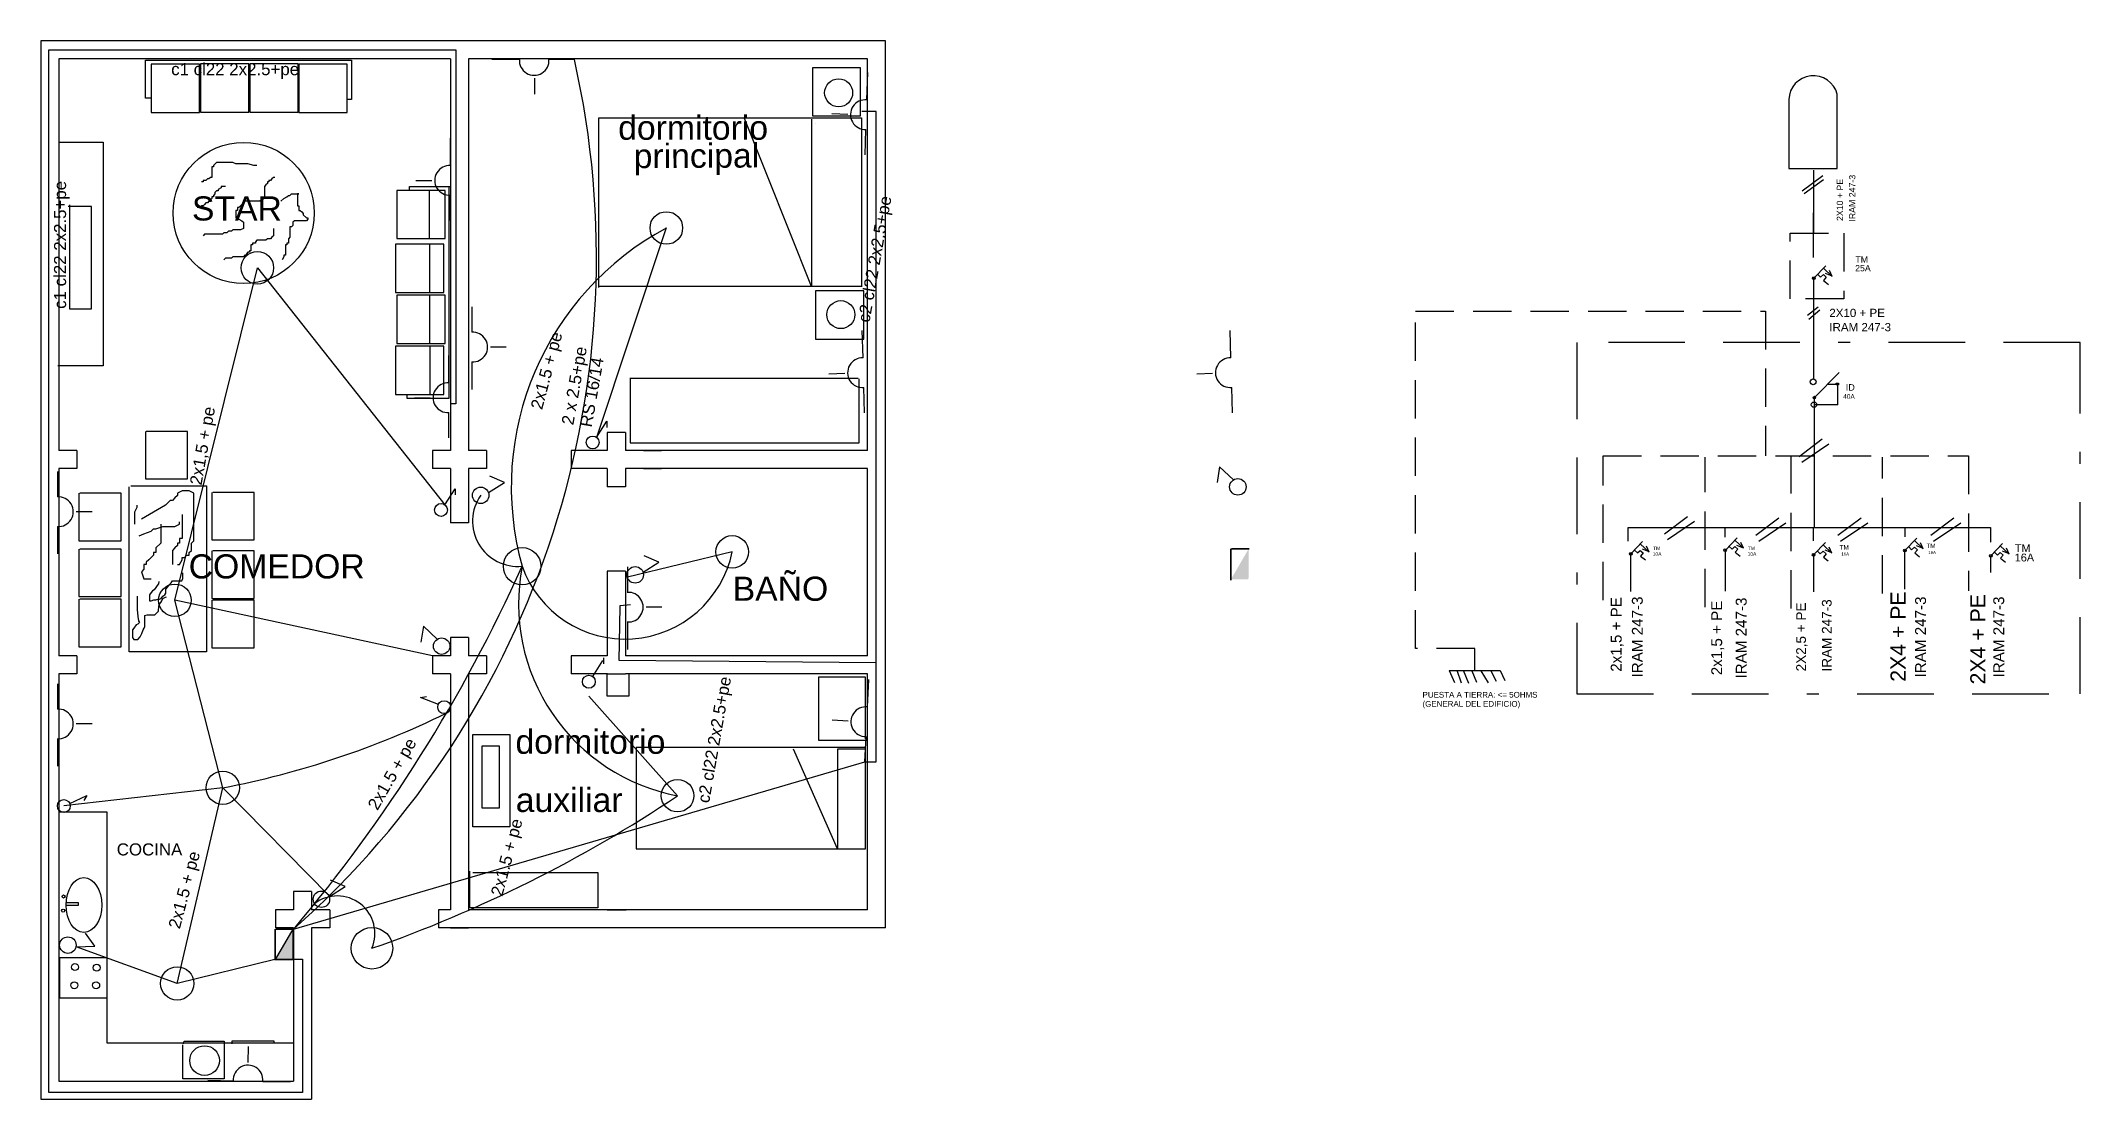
# Model space of a CAD drawing. Header units: millimetres. Extents: x -2966 to 3080, y 98 to 107.
# Drawn here: x 49.91 to 66.81, y 98.38 to 107.15 of the extents above; entities that cross this region are included whole.
import ezdxf

# ---------------------------------------------------------------- set-up
doc = ezdxf.new("R2010")
doc.units = ezdxf.units.MM
doc.header["$LTSCALE"] = 0.1
doc.linetypes.add('LÍNEAS_OCULTAS2', pattern=[4.7625, 3.175, -1.5875])
doc.linetypes.add('MORSE_G2', pattern=[22.225, 6.35, -3.175, 6.35, -3.175, 0, -3.175])
for name, color, linetype in [('iluminacion', 170, 'Continuous'), ('muebles', 43, 'Continuous'), ('paredes', 7, 'Continuous'), ('tablero', 7, 'Continuous'), ('tomas', 1, 'Continuous')]:
    doc.layers.add(name, color=color, linetype=linetype)
doc.styles.get("Standard").update_dxf_attribs({"font": 'arial.ttf'})

msp = doc.modelspace()

# ---------------------------------------------------------------- texts
at = {"layer": 'iluminacion', "color": 1, "linetype": 'ByBlock'}
msp.add_text('c1 cl22 2x2.5+pe', height=0.1, dxfattribs=at).set_placement((50.994, 106.86))
for s, rotation, p in [('c1 cl22 2x2.5+pe', 90, (50.123, 104.924)), ('c2 cl22 2x2.5+pe', 80, (56.78, 104.806)), ('2 x 2.5+pe', 80, (54.326, 103.956)), ('RS 16/14', 80, (54.478, 103.938)), ('c2 cl22 2x2.5+pe', 80, (55.451, 100.824))]:
    msp.add_text(s, height=0.1, rotation=rotation, dxfattribs=at).set_placement(p)
at = {"layer": 'iluminacion', "color": 0, "linetype": 'ByBlock'}
for s, height, p in [('STAR', 0.2, (51.166, 105.656)), ('COMEDOR', 0.2, (51.139, 102.69)), ('BAÑO', 0.2, (55.647, 102.505)), ('COCINA', 0.1, (50.543, 100.395))]:
    msp.add_text(s, height=height, dxfattribs=at).set_placement(p)
at = {"layer": 'iluminacion', "linetype": 'ByBlock'}
for s, rotation, p in [('2x1.5 + pe ', 75, (54.067, 104.083)), ('2x1,5 + pe', 80, (51.245, 103.458)), ('2x1.5 + pe ', 60, (52.703, 100.762)), ('2x1.5 + pe ', 75, (53.737, 100.05)), ('2x1.5 + pe ', 75, (51.065, 99.78))]:
    msp.add_text(s, height=0.1, rotation=rotation, dxfattribs=at).set_placement(p)
at = {"layer": 'tablero', "linetype": 'ByBlock'}
for s, height, rotation, p in [('2X10 + PE', 0.052, 90, (64.848, 105.652)), ('IRAM 247-3', 0.052, 90, (64.95, 105.647)), ('40A', 0.00773, 270, (64.878, 104.217)), ('2x1,5 + PE', 0.09, 90, (63.013, 101.917)), ('IRAM 247-3', 0.09, 90, (63.188, 101.87)), ('2x1,5 + PE', 0.09, 90, (63.846, 101.888)), ('IRAM 247-3', 0.09, 90, (64.049, 101.861)), ('2X2,5 + PE', 0.0803, 90, (64.54, 101.92)), ('IRAM 247-3', 0.0803, 90, (64.753, 101.919)), ('2X4 + PE', 0.126, 90, (65.367, 101.834)), ('IRAM 247-3', 0.09, 90, (65.535, 101.87)), ('2X4 + PE', 0.126, 90, (66.028, 101.812)), ('IRAM 247-3', 0.09, 90, (66.183, 101.87))]:
    msp.add_text(s, height=height, rotation=rotation, dxfattribs=at).set_placement(p)
for s, height, p in [('TM', 0.052, (64.95, 105.307)), ('25A', 0.052, (64.948, 105.235)), ('2X10 + PE', 0.0686, (64.734, 104.856)), ('IRAM 247-3', 0.0686, (64.734, 104.738)), ('ID', 0.054, (64.87, 104.246)), ('40A', 0.0386, (64.849, 104.179)), ('TM', 0.0289, (63.274, 102.925)), ('TM', 0.0289, (64.06, 102.925)), ('TM', 0.0374, (64.82, 102.929)), ('TM', 0.0374, (65.539, 102.942)), ('16A', 0.0255, (65.554, 102.893)), ('TM', 0.0648, (66.271, 102.909)), ('10A', 0.0289, (63.271, 102.879)), ('10A', 0.0289, (64.057, 102.879)), ('16A', 0.0255, (64.834, 102.88)), ('16A', 0.0648, (66.27, 102.831)), ('PUESTA A TIERRA: <= 5OHMS', 0.04721, (61.363, 101.703)), ('(GENERAL DEL EDIFICIO)', 0.04721, (61.363, 101.627))]:
    msp.add_text(s, height=height, dxfattribs=at).set_placement(p)
at = {"layer": 'tomas', "linetype": 'ByBlock'}
for s, p in [('dormitorio', (54.698, 106.325)), ('dormitorio', (53.847, 101.237)), ('auxiliar', (53.849, 100.755))]:
    msp.add_text(s, height=0.2, dxfattribs=at).set_placement(p)
msp.add_text('principal', height=0.2, rotation=0.3, dxfattribs=at).set_placement((54.827, 106.09))

# ---------------------------------------------------------------- hatches: boundary and pattern name
at = {"layer": 'tomas', "linetype": 'ByBlock'}
h = msp.add_hatch(dxfattribs=at)
h.set_pattern_fill('ANGLE', color=5)
h.set_pattern_definition([(0, (0, 0), (0, 6.985), [5.08, -1.905]), (90, (0, 0), (-6.985, 4e-16), [5.08, -1.905])])
h.paths.add_polyline_path([(55.643, 102.91), (55.511, 102.878, 0.269882), (55.606, 102.78, 0.037433)], flags=17)
h.paths.add_polyline_path([(55.507, 102.91, 0.059394), (55.511, 102.878), (55.643, 102.91, -0.037433), (55.606, 102.78, 0.498532), (55.778, 102.91, 1)])
h.paths.add_polyline_path([(53.865, 102.942, 0.015874), (53.902, 102.791, 0.042769), (53.966, 102.651, 0.139388), (54.03, 102.705, 0.002385), (54.055, 102.772, 0.03214), (54.056, 102.791, 0.486444)])
h.paths.add_polyline_path([(53.865, 102.942, 0.315266), (53.748, 102.808, 0.104488), (53.902, 102.791, -0.015874)])
h.paths.add_polyline_path([(53.902, 102.791, -0.104488), (53.748, 102.808, 0.027258), (53.747, 102.791, 0.29358), (53.837, 102.651, 0.00303)])
h.paths.add_polyline_path([(53.902, 102.791, 0.023887), (53.879, 102.638, 0.14371), (53.966, 102.651, -0.042769)])
h.paths.add_polyline_path([(53.902, 102.791, -0.00303), (53.837, 102.651, 0.071047), (53.879, 102.638, -0.023887)])
h.paths.add_polyline_path([(54.962, 105.594, 0.13079), (54.98, 105.526, -0.013898), (55.097, 105.594), (55.054, 105.465, 0.511991), (55.233, 105.594, 1)])
h.paths.add_polyline_path([(55.097, 105.594, 0.013898), (54.98, 105.526, 0.184193), (55.054, 105.465)], flags=17)
h.paths.add_polyline_path([(51.572, 105.264, 0.344749), (51.675, 105.132), (51.708, 105.264), (51.792, 105.158, 0.229166), (51.843, 105.264, 1)])
h.paths.add_polyline_path([(51.708, 105.264), (51.675, 105.132, 0.232174), (51.792, 105.158)])
h.paths.add_polyline_path([(51.025, 102.509), (51.058, 102.64, 0.487266), (50.89, 102.509, 0.48934), (51.059, 102.377)])
h.paths.add_polyline_path([(51.058, 102.64), (51.025, 102.509), (51.158, 102.48, 0.052989), (51.161, 102.509, 0.344749)])
h.paths.add_polyline_path([(51.158, 102.48), (51.025, 102.509), (51.059, 102.377, 0.284715)])
h.paths.add_polyline_path([(51.421, 100.956), (51.284, 100.94, 0.317051), (51.39, 100.822)])
h.paths.add_polyline_path([(51.387, 101.089, 0.342877), (51.284, 100.956, 0.02859), (51.284, 100.94), (51.421, 100.956)])
h.paths.add_polyline_path([(51.387, 101.089), (51.421, 100.956, 0.004676), (51.556, 100.983, 0.429394)])
h.paths.add_polyline_path([(51.559, 100.956, 0.049537), (51.556, 100.983, -0.004676), (51.421, 100.956), (51.517, 100.858, 0.201221)])
h.paths.add_polyline_path([(51.421, 100.956), (51.39, 100.822, 0.256643), (51.517, 100.858)])
h.paths.add_polyline_path([(51.182, 99.335, 0.059942), (51.178, 99.367), (51.044, 99.335), (50.915, 99.381, 0.086955), (50.907, 99.335, 1)])
h.paths.add_polyline_path([(51.075, 99.468, 0.379893), (50.915, 99.381), (51.044, 99.335)])
h.paths.add_polyline_path([(51.075, 99.468), (51.044, 99.335), (51.178, 99.367, 0.282945)])
h.paths.add_polyline_path([(52.83, 99.626, 0.086236), (52.819, 99.684, -0.003828), (52.658, 99.626, 0.140752), (52.679, 99.797, 0.450557), (52.486, 99.626, 1)])
h.paths.add_polyline_path([(52.819, 99.684, 0.283291), (52.679, 99.797, -0.140752), (52.658, 99.626, 0.003828)], flags=17)
h.paths.add_polyline_path([(55.325, 100.89, 0.647224), (55.1, 100.991), (55.19, 100.89, -0.003012), (55.077, 100.815, 0.743936)])
h.paths.add_polyline_path([(55.19, 100.89, -0.020884), (55.058, 100.92, 0.057385), (55.055, 100.89, 0.146831), (55.077, 100.815, 0.003012)])
h.paths.add_polyline_path([(55.1, 100.991, 0.154876), (55.058, 100.92, 0.020884), (55.19, 100.89)])

# ---------------------------------------------------------------- linework, layer by layer
at = {"layer": 'iluminacion', "linetype": 'ByBlock'}
for p, q in [((55.097, 105.594), (54.519, 103.859)), ((51.025, 102.509), (51.708, 105.264)), ((51.708, 105.264), (53.262, 103.3)), ((54.519, 103.859), (54.603, 103.992)), ((54.603, 103.992), (54.603, 103.942)), ((59.682, 103.615), (59.661, 103.484)), ((59.796, 103.508), (59.682, 103.615)), ((53.262, 103.3), (53.346, 103.433)), ((53.346, 103.433), (53.346, 103.383)), ((53.624, 103.401), (53.756, 103.486)), ((53.756, 103.486), (53.634, 103.538)), ((55.643, 102.91), (54.774, 102.7)), ((54.774, 102.785), (54.774, 102.575)), ((54.905, 102.742), (55.036, 102.826)), ((55.036, 102.826), (54.914, 102.878)), ((51.421, 100.956), (51.025, 102.509)), ((53.158, 102.05), (51.025, 102.509)), ((54.929, 102.455), (55.061, 102.455)), ((53.084, 102.294), (53.063, 102.163)), ((53.198, 102.187), (53.084, 102.294)), ((54.774, 102.33), (54.774, 102.102)), ((54.487, 101.877), (54.571, 102.009)), ((54.577, 102.032), (54.577, 101.982)), ((53.061, 101.704), (53.11, 101.713)), ((53.208, 101.647), (53.061, 101.704)), ((54.455, 101.716), (55.19, 100.89)), ((51.421, 100.956), (50.104, 100.805)), ((50.154, 100.824), (50.296, 100.891)), ((50.296, 100.891), (50.269, 100.849)), ((51.044, 99.335), (51.421, 100.956)), ((52.302, 100.06), (51.421, 100.956)), ((52.305, 100.055), (52.436, 100.139)), ((52.436, 100.139), (52.314, 100.191)), ((50.362, 99.643), (50.284, 99.75)), ((50.206, 99.638), (50.362, 99.643)), ((51.044, 99.335), (50.206, 99.638)), ((51.852, 99.532), (51.044, 99.335))]:
    msp.add_line(p, q, dxfattribs=at)
for centre, radius in [((55.097, 105.594), 0.135), ((51.708, 105.264), 0.135), ((54.487, 103.817), 0.0534), ((53.559, 103.379), 0.0682), ((59.833, 103.449), 0.0682), ((53.23, 103.258), 0.0534), ((53.902, 102.791), 0.155), ((55.643, 102.91), 0.135), ((54.839, 102.72), 0.0682), ((51.025, 102.509), 0.135), ((53.235, 102.129), 0.0682), ((54.455, 101.834), 0.0534), ((53.256, 101.624), 0.0534), ((51.421, 100.956), 0.138), ((55.19, 100.89), 0.135), ((50.104, 100.805), 0.0534), ((52.239, 100.032), 0.0682), ((50.138, 99.652), 0.0682), ((52.658, 99.626), 0.172), ((51.044, 99.335), 0.138), ((51.044, 99.335), 0.138)]:
    msp.add_circle(centre, radius, dxfattribs=at)
for centre, radius, start, end in [((56.249, 103.446), 2.437, 118.2131, 195.5801), ((53.865, 103.164), 0.374, 144.8594, 275.6845), ((42.258, 108.026), 12.767, 319.7971, 335.792), ((55.492, 102.481), 1.62, 168.9636, 259.2556), ((54.756, 103.094), 0.906, 199.5142, 348.2966), ((54.782, 102.452), 0.123, 265.904, 94.096), ((50.042, 108.177), 7.352, 280.8078, 296.0737), ((48.951, 110.223), 11.227, 289.2765, 303.7577), ((52.371, 99.748), 0.311, 336.9591, 127.408)]:
    msp.add_arc(centre, radius, start, end, dxfattribs=at)
at = {"layer": 'muebles', "linetype": 'ByBlock'}
for p, q in [((50.781, 106.67), (50.781, 106.985)), ((50.781, 106.985), (52.488, 106.985)), ((52.488, 106.985), (52.488, 106.66)), ((50.828, 106.951), (50.828, 106.551)), ((51.228, 106.951), (50.828, 106.951)), ((51.228, 106.551), (51.228, 106.951)), ((51.237, 106.955), (51.237, 106.555)), ((51.637, 106.955), (51.237, 106.955)), ((51.637, 106.555), (51.637, 106.955)), ((51.645, 106.955), (51.645, 106.555)), ((52.045, 106.955), (51.645, 106.955)), ((52.045, 106.555), (52.045, 106.955)), ((52.053, 106.951), (52.053, 106.551)), ((52.453, 106.951), (52.053, 106.951)), ((52.453, 106.551), (52.453, 106.951)), ((56.307, 106.922), (56.307, 106.522)), ((56.707, 106.922), (56.307, 106.922)), ((56.707, 106.522), (56.707, 106.922)), ((50.826, 106.67), (50.781, 106.67)), ((52.488, 106.66), (52.453, 106.66)), ((50.828, 106.551), (51.228, 106.551)), ((51.237, 106.555), (51.637, 106.555)), ((51.645, 106.555), (52.045, 106.555)), ((52.053, 106.551), (52.453, 106.551)), ((54.538, 105.102), (54.538, 106.506)), ((54.538, 106.506), (56.713, 106.506)), ((55.742, 106.504), (56.296, 105.112)), ((56.3, 106.497), (56.3, 105.112)), ((56.307, 106.522), (56.707, 106.522)), ((56.713, 106.506), (56.713, 105.107)), ((50.066, 106.305), (50.43, 106.305)), ((50.43, 106.305), (50.43, 104.452)), ((56.329, 106.459), (56.329, 106.459)), ((51.369, 106.137), (51.344, 106.112)), ((51.506, 106.137), (51.369, 106.137)), ((51.531, 106.125), (51.506, 106.137)), ((51.258, 105.976), (51.245, 105.976)), ((51.282, 105.988), (51.258, 105.988)), ((51.258, 105.988), (51.258, 105.976)), ((51.295, 106.001), (51.282, 105.988)), ((51.307, 106.001), (51.295, 106.001)), ((51.32, 106.013), (51.307, 106.001)), ((51.332, 106.013), (51.32, 106.013)), ((51.344, 106.1), (51.332, 106.1)), ((51.332, 106.1), (51.332, 106.013)), ((51.344, 106.112), (51.344, 106.1)), ((51.63, 106.125), (51.531, 106.125)), ((51.68, 106.112), (51.63, 106.125)), ((51.704, 106.112), (51.68, 106.112)), ((51.791, 105.963), (51.779, 105.951)), ((51.804, 105.976), (51.791, 105.976)), ((51.791, 105.976), (51.791, 105.963)), ((51.816, 105.988), (51.804, 105.988)), ((51.804, 105.988), (51.804, 105.976)), ((51.829, 106.001), (51.816, 105.988)), ((51.841, 106.013), (51.829, 106.001)), ((51.853, 106.013), (51.841, 106.013)), ((51.282, 105.802), (51.27, 105.79)), ((51.295, 105.802), (51.282, 105.802)), ((51.307, 105.815), (51.295, 105.802)), ((51.32, 105.827), (51.307, 105.827)), ((51.307, 105.827), (51.307, 105.815)), ((51.332, 105.839), (51.32, 105.827)), ((51.344, 105.852), (51.332, 105.852)), ((51.332, 105.852), (51.332, 105.839)), ((51.357, 105.877), (51.344, 105.864)), ((51.344, 105.864), (51.344, 105.852)), ((51.369, 105.901), (51.357, 105.889)), ((51.357, 105.889), (51.357, 105.877)), ((51.382, 105.901), (51.369, 105.901)), ((51.407, 105.926), (51.382, 105.914)), ((51.382, 105.914), (51.382, 105.901)), ((51.444, 105.939), (51.407, 105.939)), ((51.407, 105.939), (51.407, 105.926)), ((51.605, 105.815), (51.593, 105.802)), ((51.593, 105.802), (51.593, 105.79)), ((51.729, 105.815), (51.605, 105.815)), ((51.742, 105.827), (51.729, 105.815)), ((51.754, 105.827), (51.742, 105.827)), ((51.767, 105.852), (51.754, 105.839)), ((51.754, 105.839), (51.754, 105.827)), ((51.779, 105.951), (51.767, 105.939)), ((51.767, 105.939), (51.767, 105.852)), ((51.903, 105.815), (51.928, 105.839)), ((51.928, 105.839), (51.953, 105.852)), ((51.953, 105.852), (51.965, 105.864)), ((51.965, 105.864), (51.978, 105.864)), ((51.978, 105.864), (51.99, 105.877)), ((51.99, 105.877), (52.052, 105.877)), ((52.052, 105.877), (52.04, 105.877)), ((52.04, 105.877), (52.04, 105.777)), ((52.864, 105.906), (52.864, 105.506)), ((53.264, 105.906), (52.864, 105.906)), ((52.968, 105.903), (52.968, 105.938)), ((52.968, 105.938), (53.313, 105.938)), ((53.132, 105.901), (53.132, 105.506)), ((53.264, 105.506), (53.264, 105.906)), ((53.298, 104.183), (53.298, 105.933)), ((50.333, 105.772), (50.139, 105.772)), ((50.151, 105.785), (50.151, 104.925)), ((50.333, 104.925), (50.333, 105.772)), ((51.233, 105.765), (51.208, 105.765)), ((51.245, 105.777), (51.233, 105.765)), ((51.258, 105.777), (51.245, 105.777)), ((51.27, 105.79), (51.258, 105.777)), ((51.543, 105.74), (51.531, 105.74)), ((51.531, 105.74), (51.531, 105.678)), ((51.531, 105.678), (51.555, 105.666)), ((51.555, 105.765), (51.543, 105.765)), ((51.543, 105.765), (51.543, 105.74)), ((51.568, 105.777), (51.555, 105.765)), ((51.555, 105.666), (51.58, 105.653)), ((51.58, 105.79), (51.568, 105.777)), ((51.593, 105.79), (51.58, 105.79)), ((51.58, 105.653), (51.593, 105.641)), ((51.593, 105.641), (51.593, 105.591)), ((52.015, 105.653), (52.002, 105.641)), ((52.002, 105.641), (52.002, 105.616)), ((52.114, 105.653), (52.015, 105.653)), ((52.04, 105.777), (52.052, 105.777)), ((52.052, 105.777), (52.052, 105.74)), ((52.052, 105.74), (52.064, 105.74)), ((52.064, 105.74), (52.077, 105.728)), ((52.077, 105.728), (52.089, 105.715)), ((52.089, 105.715), (52.089, 105.703)), ((52.089, 105.703), (52.114, 105.678)), ((52.114, 105.678), (52.127, 105.678)), ((52.127, 105.666), (52.114, 105.653)), ((52.127, 105.678), (52.127, 105.666)), ((51.27, 105.542), (51.258, 105.529)), ((51.419, 105.542), (51.27, 105.542)), ((51.431, 105.554), (51.419, 105.542)), ((51.456, 105.554), (51.431, 105.554)), ((51.469, 105.567), (51.456, 105.554)), ((51.493, 105.567), (51.469, 105.567)), ((51.506, 105.579), (51.493, 105.567)), ((51.568, 105.579), (51.506, 105.579)), ((51.593, 105.591), (51.568, 105.579)), ((51.667, 105.455), (51.655, 105.455)), ((51.655, 105.455), (51.655, 105.405)), ((51.692, 105.467), (51.667, 105.467)), ((51.667, 105.467), (51.667, 105.455)), ((51.704, 105.492), (51.692, 105.48)), ((51.692, 105.48), (51.692, 105.467)), ((51.779, 105.492), (51.704, 105.492)), ((51.791, 105.505), (51.779, 105.492)), ((51.816, 105.505), (51.791, 105.505)), ((51.829, 105.517), (51.816, 105.505)), ((51.841, 105.529), (51.829, 105.517)), ((51.841, 105.591), (51.841, 105.529)), ((51.953, 105.455), (51.94, 105.455)), ((51.94, 105.455), (51.94, 105.368)), ((51.965, 105.467), (51.953, 105.467)), ((51.953, 105.467), (51.953, 105.455)), ((51.978, 105.517), (51.965, 105.505)), ((51.965, 105.505), (51.965, 105.467)), ((51.99, 105.604), (51.978, 105.604)), ((51.978, 105.604), (51.978, 105.517)), ((52.002, 105.616), (51.99, 105.604)), ((52.852, 105.46), (52.852, 105.06)), ((53.252, 105.46), (52.852, 105.46)), ((52.864, 105.506), (53.264, 105.506)), ((53.135, 105.462), (53.135, 105.06)), ((53.252, 105.06), (53.252, 105.46)), ((51.444, 105.343), (51.431, 105.331)), ((51.493, 105.343), (51.444, 105.343)), ((51.506, 105.356), (51.493, 105.343)), ((51.593, 105.356), (51.506, 105.356)), ((51.605, 105.368), (51.593, 105.356)), ((51.618, 105.368), (51.605, 105.368)), ((51.63, 105.393), (51.618, 105.381)), ((51.618, 105.381), (51.618, 105.368)), ((51.642, 105.393), (51.63, 105.393)), ((51.655, 105.405), (51.642, 105.405)), ((51.642, 105.405), (51.642, 105.393)), ((51.928, 105.356), (51.915, 105.331)), ((51.94, 105.368), (51.928, 105.368)), ((51.928, 105.368), (51.928, 105.356)), ((52.852, 105.06), (53.252, 105.06)), ((52.864, 105.037), (52.864, 104.637)), ((53.264, 105.037), (52.864, 105.037)), ((53.135, 105.037), (53.135, 104.641)), ((53.264, 104.637), (53.264, 105.037)), ((56.718, 105.109), (54.54, 105.109)), ((56.333, 105.072), (56.333, 104.672)), ((56.733, 105.072), (56.333, 105.072)), ((56.733, 104.672), (56.733, 105.072)), ((50.151, 104.925), (50.333, 104.925)), ((52.852, 104.614), (52.852, 104.214)), ((53.252, 104.614), (52.852, 104.614)), ((52.864, 104.637), (53.264, 104.637)), ((53.138, 104.613), (53.138, 104.211)), ((53.252, 104.214), (53.252, 104.614)), ((56.333, 104.672), (56.733, 104.672)), ((50.43, 104.452), (50.054, 104.452)), ((54.796, 104.352), (54.796, 103.814)), ((54.796, 104.349), (56.688, 104.349)), ((56.692, 104.345), (56.692, 103.81)), ((52.852, 104.214), (53.252, 104.214)), ((52.948, 104.213), (52.948, 104.183)), ((52.948, 104.183), (53.298, 104.183)), ((50.78, 103.909), (50.78, 103.515)), ((51.13, 103.909), (50.787, 103.909)), ((51.13, 103.515), (51.13, 103.909)), ((56.692, 103.812), (54.798, 103.812)), ((50.646, 102.083), (50.646, 103.449)), ((50.661, 103.457), (51.288, 103.457)), ((50.78, 103.515), (51.13, 103.515)), ((51.288, 103.457), (51.288, 102.083)), ((50.229, 103.396), (50.229, 103.001)), ((50.579, 103.396), (50.236, 103.396)), ((50.579, 103.001), (50.579, 103.396)), ((50.709, 103.278), (50.689, 103.239)), ((50.709, 103.298), (50.709, 103.278)), ((50.946, 103.298), (50.749, 103.18)), ((50.985, 103.337), (50.946, 103.298)), ((51.005, 103.337), (50.985, 103.337)), ((51.025, 103.357), (51.005, 103.337)), ((51.045, 103.377), (51.025, 103.357)), ((51.084, 103.416), (51.045, 103.396)), ((51.045, 103.396), (51.045, 103.377)), ((51.143, 103.416), (51.084, 103.416)), ((51.183, 103.396), (51.143, 103.416)), ((51.183, 103.002), (51.183, 103.396)), ((51.331, 103.403), (51.331, 103.009)), ((51.682, 103.403), (51.339, 103.403)), ((51.682, 103.009), (51.682, 103.403)), ((50.689, 103.239), (50.689, 103.14)), ((50.828, 103.081), (50.847, 103.101)), ((50.847, 103.101), (50.867, 103.101)), ((50.867, 103.101), (50.926, 103.12)), ((50.907, 103.14), (50.907, 102.982)), ((50.926, 103.12), (51.025, 103.12)), ((51.025, 103.12), (51.064, 103.14)), ((51.064, 103.14), (51.064, 103.16)), ((51.084, 103.219), (51.084, 103.022)), ((50.229, 103.001), (50.579, 103.001)), ((50.229, 102.934), (50.229, 102.54)), ((50.579, 102.934), (50.236, 102.934)), ((50.579, 102.54), (50.579, 102.934)), ((50.729, 103.042), (50.768, 103.061)), ((50.768, 103.061), (50.828, 103.081)), ((50.907, 102.982), (50.867, 102.943)), ((50.867, 102.943), (50.867, 102.904)), ((51.025, 102.943), (51.005, 102.923)), ((51.005, 102.923), (51.005, 102.805)), ((51.045, 102.963), (51.025, 102.943)), ((51.064, 102.982), (51.045, 102.982)), ((51.045, 102.982), (51.045, 102.963)), ((51.084, 103.022), (51.064, 103.022)), ((51.064, 103.022), (51.064, 102.982)), ((51.143, 102.904), (51.163, 102.923)), ((51.163, 102.982), (51.183, 103.002)), ((51.163, 102.923), (51.163, 102.982)), ((51.331, 103.009), (51.682, 103.009)), ((51.331, 102.919), (51.331, 102.525)), ((51.682, 102.919), (51.339, 102.919)), ((51.682, 102.525), (51.682, 102.919)), ((50.768, 102.766), (50.749, 102.746)), ((50.788, 102.805), (50.768, 102.805)), ((50.768, 102.805), (50.768, 102.766)), ((50.808, 102.844), (50.788, 102.825)), ((50.788, 102.825), (50.788, 102.805)), ((50.828, 102.864), (50.808, 102.844)), ((50.847, 102.884), (50.828, 102.864)), ((50.867, 102.904), (50.847, 102.904)), ((50.847, 102.904), (50.847, 102.884)), ((51.045, 102.805), (51.064, 102.805)), ((51.064, 102.805), (51.084, 102.844)), ((51.084, 102.844), (51.084, 102.864)), ((51.084, 102.864), (51.104, 102.864)), ((51.104, 102.864), (51.124, 102.884)), ((51.124, 102.884), (51.143, 102.884)), ((51.143, 102.884), (51.143, 102.904)), ((50.749, 102.746), (50.768, 102.687)), ((50.768, 102.687), (50.828, 102.687)), ((50.839, 102.587), (50.829, 102.573)), ((50.854, 102.597), (50.839, 102.587)), ((50.868, 102.616), (50.854, 102.597)), ((50.878, 102.631), (50.868, 102.616)), ((50.888, 102.645), (50.878, 102.631)), ((50.892, 102.665), (50.888, 102.645)), ((50.951, 102.602), (50.965, 102.621)), ((50.951, 102.568), (50.951, 102.602)), ((50.965, 102.621), (50.975, 102.635)), ((50.975, 102.635), (50.994, 102.655)), ((50.994, 102.655), (51.004, 102.669)), ((51.004, 102.669), (51.081, 102.669)), ((51.081, 102.669), (51.091, 102.689)), ((51.091, 102.689), (51.091, 102.737)), ((50.229, 102.54), (50.579, 102.54)), ((50.229, 102.518), (50.229, 102.123)), ((50.579, 102.518), (50.236, 102.518)), ((50.579, 102.123), (50.579, 102.518)), ((50.713, 102.544), (50.713, 102.432)), ((50.713, 102.432), (50.718, 102.374)), ((50.829, 102.573), (50.815, 102.553)), ((50.815, 102.553), (50.815, 102.505)), ((50.815, 102.505), (50.829, 102.505)), ((50.829, 102.505), (50.849, 102.514)), ((50.849, 102.514), (50.868, 102.514)), ((50.868, 102.514), (50.883, 102.519)), ((50.873, 102.403), (50.888, 102.418)), ((50.883, 102.519), (50.897, 102.519)), ((50.888, 102.432), (50.892, 102.447)), ((50.888, 102.418), (50.888, 102.432)), ((50.892, 102.461), (50.897, 102.476)), ((50.892, 102.447), (50.892, 102.461)), ((50.897, 102.519), (50.912, 102.524)), ((50.897, 102.476), (50.907, 102.49)), ((50.907, 102.49), (50.917, 102.505)), ((50.912, 102.524), (50.926, 102.544)), ((50.917, 102.505), (50.926, 102.524)), ((50.926, 102.544), (50.941, 102.553)), ((50.926, 102.524), (50.946, 102.534)), ((50.941, 102.553), (50.951, 102.568)), ((50.946, 102.534), (50.955, 102.539)), ((51.331, 102.525), (51.682, 102.525)), ((51.331, 102.51), (51.331, 102.116)), ((51.682, 102.51), (51.339, 102.51)), ((51.682, 102.116), (51.682, 102.51)), ((50.684, 102.277), (50.674, 102.263)), ((50.674, 102.263), (50.674, 102.2)), ((50.703, 102.306), (50.684, 102.277)), ((50.718, 102.311), (50.703, 102.306)), ((50.718, 102.374), (50.723, 102.34)), ((50.732, 102.326), (50.718, 102.311)), ((50.723, 102.34), (50.732, 102.326)), ((50.752, 102.234), (50.762, 102.263)), ((50.762, 102.263), (50.771, 102.277)), ((50.771, 102.277), (50.776, 102.292)), ((50.776, 102.384), (50.795, 102.389)), ((50.776, 102.292), (50.776, 102.384)), ((50.795, 102.389), (50.858, 102.389)), ((50.858, 102.389), (50.873, 102.403)), ((50.229, 102.123), (50.579, 102.123)), ((51.288, 102.083), (50.646, 102.083)), ((50.674, 102.2), (50.684, 102.185)), ((50.684, 102.185), (50.718, 102.185)), ((50.718, 102.185), (50.737, 102.205)), ((50.737, 102.205), (50.752, 102.234)), ((51.331, 102.116), (51.682, 102.116)), ((56.747, 101.872), (56.357, 101.872)), ((56.357, 101.872), (56.357, 101.349)), ((56.747, 101.361), (56.747, 101.872)), ((53.494, 101.397), (53.799, 101.397)), ((53.494, 100.631), (53.494, 101.397)), ((53.567, 101.3), (53.567, 100.789)), ((53.714, 101.3), (53.567, 101.3)), ((53.714, 100.789), (53.714, 101.3)), ((53.799, 101.397), (53.799, 100.631)), ((56.747, 101.288), (54.846, 101.288)), ((54.846, 101.288), (54.846, 100.449)), ((56.515, 100.449), (56.15, 101.276)), ((56.357, 101.349), (56.759, 101.349)), ((56.747, 101.276), (56.515, 101.276)), ((56.515, 101.276), (56.515, 100.449)), ((56.747, 100.449), (56.747, 101.276)), ((50.463, 100.753), (50.07, 100.753)), ((50.463, 98.839), (50.463, 100.753)), ((53.567, 100.789), (53.714, 100.789)), ((53.799, 100.631), (53.494, 100.631)), ((54.846, 100.449), (56.747, 100.449)), ((53.47, 99.962), (53.47, 100.266)), ((53.494, 100.254), (54.53, 100.254)), ((54.53, 100.254), (54.53, 99.962)), ((50.226, 100.003), (50.123, 100.003)), ((50.123, 99.984), (50.226, 99.984)), ((50.226, 99.984), (50.226, 100.003)), ((54.53, 99.962), (53.47, 99.962)), ((50.07, 99.211), (50.07, 99.548)), ((50.07, 99.548), (50.461, 99.548)), ((50.461, 99.211), (50.07, 99.211)), ((52.011, 98.839), (50.463, 98.839)), ((51.09, 98.544), (51.09, 98.826)), ((51.097, 98.835), (51.101, 98.855)), ((51.101, 98.855), (51.434, 98.855)), ((51.434, 98.855), (51.434, 98.811)), ((51.434, 98.839), (51.434, 98.544)), ((51.498, 98.835), (51.498, 98.859)), ((51.498, 98.859), (51.845, 98.859)), ((51.844, 98.858), (51.844, 98.836)), ((51.434, 98.544), (51.09, 98.544))]:
    msp.add_line(p, q, dxfattribs=at)
for centre, radius in [((56.525, 106.714), 0.116), ((51.595, 105.718), 0.585), ((56.543, 104.876), 0.116), ((50.102, 100.055), 0.0127), ((50.099, 99.938), 0.0127), ((50.196, 99.47), 0.0289), ((50.377, 99.465), 0.0289), ((50.191, 99.319), 0.0289), ((50.372, 99.319), 0.0289), ((51.271, 98.695), 0.123)]:
    msp.add_circle(centre, radius, dxfattribs=at)
msp.add_ellipse((50.271, 99.984), major_axis=(0, -0.227), ratio=0.652545, dxfattribs=at)
at = {"layer": 'paredes'}
for p, q in [((56.913, 107.145), (49.913, 107.145)), ((49.913, 107.145), (49.913, 98.375)), ((56.913, 107.145), (49.913, 107.145)), ((49.913, 107.145), (49.913, 98.375)), ((56.913, 99.795), (56.913, 107.145)), ((56.913, 99.795), (56.913, 107.145)), ((50.063, 106.995), (50.063, 103.75)), ((53.308, 106.995), (50.063, 106.995)), ((53.308, 106.995), (53.308, 103.75)), ((56.763, 106.995), (53.458, 106.995)), ((53.458, 106.995), (53.458, 103.75)), ((56.763, 103.75), (56.763, 106.995)), ((54.758, 103.9), (54.608, 103.9)), ((54.608, 103.9), (54.608, 103.75)), ((54.758, 103.9), (54.758, 103.75)), ((50.213, 103.75), (50.063, 103.75)), ((50.213, 103.6), (50.063, 103.6)), ((50.063, 103.6), (50.063, 102.05)), ((50.213, 103.75), (50.213, 103.6)), ((53.158, 103.75), (53.158, 103.6)), ((53.308, 103.75), (53.158, 103.75)), ((53.308, 103.75), (53.158, 103.75)), ((53.308, 103.75), (53.158, 103.75)), ((53.308, 103.6), (53.158, 103.6)), ((53.308, 103.6), (53.158, 103.6)), ((53.308, 103.6), (53.158, 103.6)), ((53.308, 103.6), (53.308, 103.15)), ((53.608, 103.75), (53.458, 103.75)), ((53.608, 103.75), (53.458, 103.75)), ((53.608, 103.75), (53.458, 103.75)), ((53.608, 103.6), (53.458, 103.6)), ((53.608, 103.6), (53.458, 103.6)), ((53.458, 103.6), (53.458, 103.15)), ((53.608, 103.6), (53.458, 103.6)), ((53.608, 103.75), (53.608, 103.6)), ((54.308, 103.75), (54.308, 103.6)), ((54.608, 103.75), (54.308, 103.75)), ((54.608, 103.75), (54.308, 103.75)), ((54.608, 103.75), (54.308, 103.75)), ((54.608, 103.75), (54.308, 103.75)), ((54.608, 103.6), (54.308, 103.6)), ((54.608, 103.6), (54.308, 103.6)), ((54.608, 103.6), (54.308, 103.6)), ((54.608, 103.6), (54.308, 103.6)), ((54.608, 103.6), (54.608, 103.45)), ((54.908, 103.75), (54.758, 103.75)), ((54.908, 103.75), (54.758, 103.75)), ((56.763, 103.75), (54.758, 103.75)), ((54.908, 103.6), (54.758, 103.6)), ((54.908, 103.6), (54.758, 103.6)), ((54.758, 103.6), (54.758, 103.45)), ((54.758, 103.6), (54.758, 103.45)), ((56.763, 103.6), (54.758, 103.6)), ((54.908, 103.75), (55.058, 103.75)), ((54.908, 103.6), (55.058, 103.6)), ((56.763, 103.75), (55.058, 103.75)), ((56.763, 103.75), (55.058, 103.75)), ((56.763, 103.75), (55.058, 103.75)), ((56.763, 103.6), (55.058, 103.6)), ((56.763, 103.6), (55.058, 103.6)), ((56.763, 103.6), (55.058, 103.6)), ((56.763, 102.05), (56.763, 103.6)), ((54.758, 103.45), (54.608, 103.45)), ((53.458, 103.15), (53.308, 103.15)), ((54.758, 102.75), (54.608, 102.75)), ((54.608, 102.75), (54.608, 102.05)), ((54.758, 102.75), (54.758, 102.05)), ((53.308, 102.2), (53.308, 102.05)), ((53.458, 102.2), (53.308, 102.2)), ((53.458, 102.2), (53.458, 102.05)), ((54.608, 102.2), (54.608, 102.05)), ((54.758, 102.2), (54.758, 102.05)), ((50.213, 102.05), (50.063, 102.05)), ((50.213, 102.05), (50.213, 101.9)), ((53.308, 102.05), (53.158, 102.05)), ((53.158, 102.05), (53.158, 101.9)), ((53.308, 102.05), (53.158, 102.05)), ((53.608, 102.05), (53.458, 102.05)), ((53.608, 102.05), (53.458, 102.05)), ((53.608, 102.05), (53.608, 101.9)), ((54.308, 102.05), (54.308, 101.9)), ((54.608, 102.05), (54.308, 102.05)), ((54.608, 102.05), (54.308, 102.05)), ((54.608, 102.05), (54.308, 102.05)), ((54.908, 102.05), (54.758, 102.05)), ((56.763, 102.05), (54.758, 102.05)), ((56.763, 102.05), (54.758, 102.05)), ((56.763, 102.05), (55.058, 102.05)), ((50.213, 101.9), (50.063, 101.9)), ((50.063, 101.9), (50.063, 98.525)), ((53.308, 101.9), (53.158, 101.9)), ((53.308, 101.9), (53.158, 101.9)), ((53.308, 101.9), (53.308, 99.945)), ((53.608, 101.9), (53.458, 101.9)), ((53.458, 101.9), (53.458, 99.945)), ((53.608, 101.9), (53.458, 101.9)), ((54.608, 101.9), (54.308, 101.9)), ((54.608, 101.9), (54.308, 101.9)), ((54.608, 101.9), (54.308, 101.9)), ((54.609, 101.9), (54.758, 101.9)), ((54.908, 101.9), (54.758, 101.9)), ((56.763, 101.9), (54.758, 101.9)), ((56.763, 101.9), (55.058, 101.9)), ((56.763, 99.945), (56.763, 101.9)), ((52.008, 100.095), (52.008, 99.945)), ((52.158, 100.095), (52.008, 100.095)), ((52.158, 100.095), (52.158, 99.945)), ((52.008, 99.945), (51.858, 99.945)), ((51.858, 99.945), (51.858, 99.795)), ((52.308, 99.945), (52.158, 99.945)), ((52.308, 99.945), (52.308, 99.795)), ((53.208, 99.945), (53.208, 99.795)), ((53.308, 99.945), (53.208, 99.945)), ((53.308, 99.945), (53.208, 99.945)), ((54.608, 99.945), (53.458, 99.945)), ((56.763, 99.945), (53.458, 99.945)), ((54.607, 99.945), (54.765, 99.945)), ((56.763, 99.945), (54.758, 99.945)), ((52.008, 99.795), (51.858, 99.795)), ((52.008, 99.795), (52.008, 98.525)), ((52.008, 99.795), (52.008, 98.525)), ((52.308, 99.795), (52.158, 99.795)), ((52.158, 99.795), (52.158, 98.375)), ((52.308, 99.795), (52.158, 99.795)), ((52.158, 99.795), (52.158, 98.375)), ((53.308, 99.795), (53.208, 99.795)), ((56.913, 99.795), (53.208, 99.795)), ((53.309, 99.795), (53.459, 99.795)), ((56.913, 99.795), (53.458, 99.795)), ((50.063, 98.525), (52.008, 98.525)), ((49.913, 98.375), (52.158, 98.375)), ((49.913, 98.375), (52.158, 98.375))]:
    msp.add_line(p, q, dxfattribs=at)
msp.add_lwpolyline([(56.913, 107.145), (49.913, 107.145), (49.913, 99.795)], dxfattribs=at)
at = {"layer": 'paredes', "linetype": 'ByBlock'}
msp.add_lwpolyline([(54.787, 101.904), (54.787, 101.716), (54.608, 101.716), (54.608, 101.904)], dxfattribs=at)
at = {"layer": 'tablero'}
for p, q in [((64.398, 106.659), (64.398, 106.087)), ((64.8, 106.659), (64.8, 106.703)), ((64.679, 106.027), (64.51, 105.899)), ((64.685, 105.993), (64.527, 105.876)), ((64.602, 106.074), (64.602, 105.55)), ((64.604, 105.349), (64.604, 105.719)), ((64.604, 105.178), (64.604, 105.042)), ((64.606, 105.179), (64.704, 105.281)), ((64.638, 105.21), (64.662, 105.186)), ((64.662, 105.186), (64.685, 105.208)), ((64.685, 105.261), (64.757, 105.193)), ((64.685, 105.208), (64.709, 105.186)), ((64.709, 105.186), (64.687, 105.16)), ((64.687, 105.16), (64.728, 105.127)), ((64.757, 105.195), (64.702, 105.217)), ((64.757, 105.193), (64.735, 105.243)), ((64.604, 105.042), (64.604, 104.342)), ((64.642, 104.938), (64.554, 104.87)), ((64.656, 104.912), (64.564, 104.837)), ((64.609, 104.188), (64.816, 104.396)), ((64.721, 104.3), (64.792, 104.3)), ((64.804, 104.13), (64.804, 104.295)), ((64.804, 104.129), (64.605, 104.129)), ((64.609, 104.19), (64.609, 103.353)), ((64.675, 103.843), (64.483, 103.699)), ((64.731, 103.803), (64.507, 103.651)), ((64.609, 103.353), (64.609, 103.113)), ((63.068, 102.999), (63.068, 103.113)), ((63.068, 103.113), (66.071, 103.113)), ((63.56, 103.201), (63.368, 103.057)), ((63.616, 103.161), (63.392, 103.009)), ((63.869, 103.114), (63.869, 103.033)), ((64.317, 103.189), (64.124, 103.045)), ((64.373, 103.149), (64.149, 102.997)), ((64.599, 103.114), (64.599, 103.001)), ((64.997, 103.189), (64.804, 103.045)), ((65.053, 103.149), (64.828, 102.997)), ((65.359, 103.115), (65.359, 103.035)), ((65.767, 103.189), (65.574, 103.045)), ((65.823, 103.149), (65.598, 102.997)), ((66.071, 103.113), (66.071, 102.991)), ((63.089, 102.894), (63.187, 102.997)), ((63.121, 102.925), (63.144, 102.901)), ((63.144, 102.901), (63.168, 102.923)), ((63.168, 102.977), (63.24, 102.909)), ((63.168, 102.923), (63.192, 102.901)), ((63.24, 102.911), (63.185, 102.933)), ((63.24, 102.909), (63.218, 102.958)), ((63.87, 102.925), (63.87, 102.788)), ((63.873, 102.925), (63.97, 103.028)), ((63.904, 102.956), (63.928, 102.932)), ((63.928, 102.932), (63.952, 102.954)), ((63.952, 103.008), (64.024, 102.94)), ((63.952, 102.954), (63.976, 102.932)), ((63.976, 102.932), (63.954, 102.907)), ((64.024, 102.942), (63.969, 102.964)), ((64.024, 102.94), (64.002, 102.989)), ((64.604, 102.886), (64.702, 102.988)), ((64.683, 102.968), (64.755, 102.9)), ((64.755, 102.902), (64.7, 102.924)), ((64.755, 102.9), (64.733, 102.95)), ((65.358, 102.921), (65.358, 102.784)), ((65.361, 102.921), (65.458, 103.024)), ((65.392, 102.952), (65.416, 102.928)), ((65.416, 102.928), (65.44, 102.95)), ((65.44, 103.004), (65.511, 102.936)), ((65.44, 102.95), (65.464, 102.928)), ((65.464, 102.928), (65.442, 102.903)), ((65.511, 102.938), (65.456, 102.96)), ((65.511, 102.936), (65.489, 102.985)), ((66.072, 102.877), (66.17, 102.979)), ((66.151, 102.959), (66.223, 102.891)), ((66.223, 102.891), (66.201, 102.941)), ((63.087, 102.894), (63.087, 102.757)), ((63.087, 102.757), (63.087, 102.583)), ((63.192, 102.901), (63.17, 102.876)), ((63.17, 102.876), (63.21, 102.843)), ((63.87, 102.788), (63.87, 102.585)), ((63.954, 102.907), (63.994, 102.874)), ((64.602, 102.885), (64.602, 102.749)), ((64.636, 102.917), (64.659, 102.893)), ((64.659, 102.893), (64.683, 102.915)), ((64.683, 102.915), (64.707, 102.893)), ((64.707, 102.893), (64.685, 102.867)), ((64.685, 102.867), (64.725, 102.835)), ((65.358, 102.784), (65.358, 102.6)), ((65.442, 102.903), (65.482, 102.87)), ((66.07, 102.876), (66.07, 102.74)), ((66.104, 102.908), (66.127, 102.884)), ((66.127, 102.884), (66.151, 102.906)), ((66.151, 102.906), (66.175, 102.884)), ((66.175, 102.884), (66.153, 102.858)), ((66.153, 102.858), (66.194, 102.825)), ((66.223, 102.893), (66.168, 102.915)), ((64.602, 102.749), (64.602, 102.58))]:
    msp.add_line(p, q, dxfattribs=at)
at = {"layer": 'tablero', "color": 3, "linetype": 'LÍNEAS_OCULTAS2'}
for p, q in [((61.306, 102.111), (61.306, 104.906)), ((61.306, 104.906), (64.206, 104.906)), ((64.206, 104.906), (64.206, 103.705)), ((62.859, 102.509), (62.859, 103.705)), ((62.859, 103.705), (65.887, 103.705)), ((63.706, 102.452), (63.706, 103.694)), ((64.418, 102.441), (64.418, 103.705)), ((65.175, 102.565), (65.175, 103.694)), ((65.887, 103.705), (65.887, 102.588)), ((61.797, 102.111), (61.306, 102.111)), ((61.797, 101.928), (61.797, 102.111))]:
    msp.add_line(p, q, dxfattribs=at)
at = {"layer": 'tablero', "color": 3}
for p, q in [((61.584, 101.928), (62.006, 101.928)), ((61.584, 101.928), (61.628, 101.829)), ((61.648, 101.929), (61.684, 101.826)), ((61.701, 101.929), (61.745, 101.823)), ((61.772, 101.926), (61.81, 101.832)), ((61.845, 101.926), (61.907, 101.826)), ((61.93, 101.926), (61.974, 101.838)), ((62.006, 101.928), (62.045, 101.844))]:
    msp.add_line(p, q, dxfattribs=at)
at = {"layer": 'tablero'}
msp.add_lwpolyline([(64.398, 106.087), (64.8, 106.087), (64.8, 106.659)], dxfattribs=at)
at = {"layer": 'tablero', "linetype": 'LÍNEAS_OCULTAS2'}
msp.add_lwpolyline([(64.411, 105.55), (64.854, 105.55), (64.854, 105.006), (64.411, 105.006)], close=True, dxfattribs=at)
at = {"layer": 'tablero'}
for points in [[(64.609, 105.564), (64.609, 105.564), (64.609, 105.564), (64.609, 105.564)], [(64.792, 104.307), (64.811, 104.307), (64.811, 104.294), (64.792, 104.294)]]:
    msp.add_lwpolyline(points, close=True, dxfattribs=at)
at = {"layer": 'tablero', "linetype": 'MORSE_G2'}
msp.add_lwpolyline([(66.813, 104.644), (62.642, 104.644), (62.642, 101.735), (66.813, 101.735)], close=True, dxfattribs=at)
at = {"layer": 'tablero'}
for centre, radius in [((64.606, 105.179), 0.0109), ((64.6, 104.319), 0.0241), ((64.607, 104.13), 0.022), ((64.61, 104.189), 0.0103), ((63.87, 102.925), 0.0109), ((65.361, 102.921), 0.0109), ((63.089, 102.894), 0.0109), ((64.604, 102.886), 0.0109), ((66.072, 102.877), 0.0109)]:
    msp.add_circle(centre, radius, dxfattribs=at)
msp.add_arc((64.602, 106.652), 0.204, 14.5782, 178.0898, dxfattribs=at)
at = {"layer": 'tomas', "linetype": 'ByBlock'}
for p, q in [((49.979, 98.43), (49.979, 107.071)), ((49.979, 107.071), (53.353, 107.071)), ((53.353, 107.071), (53.353, 104.138)), ((53.88, 106.991), (53.652, 106.991)), ((54.335, 106.991), (54.125, 106.991)), ((54.005, 106.836), (54.005, 106.704)), ((56.759, 106.655), (56.767, 106.883)), ((56.6, 106.535), (56.468, 106.54)), ((56.836, 106.558), (56.717, 106.558)), ((56.836, 101.17), (56.836, 106.558)), ((53.309, 106.11), (53.309, 106.338)), ((56.744, 106.2), (56.751, 106.411)), ((53.154, 105.985), (53.022, 105.985)), ((53.309, 105.655), (53.309, 105.865)), ((53.484, 104.94), (53.484, 104.73)), ((53.639, 104.61), (53.771, 104.61)), ((56.727, 104.517), (56.72, 104.745)), ((59.775, 104.517), (59.768, 104.745)), ((53.296, 104.31), (53.296, 104.538)), ((53.484, 104.485), (53.484, 104.257)), ((56.576, 104.388), (56.444, 104.384)), ((56.74, 104.062), (56.734, 104.273)), ((59.624, 104.388), (59.492, 104.384)), ((59.789, 104.062), (59.783, 104.273)), ((53.141, 104.185), (53.009, 104.185)), ((53.353, 104.138), (53.305, 104.138)), ((53.296, 103.855), (53.296, 104.065)), ((50.051, 103.576), (50.051, 103.366)), ((50.051, 103.121), (50.051, 102.893)), ((50.206, 103.246), (50.338, 103.246)), ((54.705, 102.01), (54.714, 102.456)), ((54.714, 102.465), (54.801, 102.474)), ((54.714, 102.456), (54.714, 102.465)), ((56.834, 101.992), (54.705, 102.01)), ((50.051, 101.818), (50.051, 101.608)), ((56.764, 101.625), (56.776, 101.852)), ((50.206, 101.488), (50.338, 101.488)), ((56.603, 101.508), (56.471, 101.515)), ((50.051, 101.363), (50.051, 101.135)), ((56.741, 101.17), (56.752, 101.38)), ((52.007, 99.785), (56.741, 101.17)), ((56.741, 101.17), (56.836, 101.17)), ((52.001, 99.785), (51.855, 99.532)), ((52.004, 99.535), (52.081, 99.535)), ((52.081, 99.535), (52.081, 98.43)), ((51.631, 98.68), (51.634, 98.812)), ((51.298, 98.532), (51.508, 98.528)), ((52.081, 98.43), (49.979, 98.43)), ((51.753, 98.523), (51.981, 98.518))]:
    msp.add_line(p, q, dxfattribs=at)
for points in [[(59.775, 102.935), (59.775, 102.935), (59.775, 102.676), (59.775, 102.676)], [(59.927, 102.935), (59.781, 102.935), (59.781, 102.935), (59.927, 102.935)], [(51.855, 99.785), (51.855, 99.785), (51.855, 99.526), (51.855, 99.526)], [(52.007, 99.785), (51.861, 99.785), (51.861, 99.785), (52.007, 99.785)], [(52.004, 99.788), (52.004, 99.788), (52.004, 99.535), (52.004, 99.535)], [(51.852, 99.532), (52.001, 99.532), (52.001, 99.532), (51.852, 99.532)]]:
    msp.add_lwpolyline(points, close=True, dxfattribs=at)
for centre, radius, start, end in [((47.09, 105.352), 7.428, 311.4523, 12.7437), ((54.002, 106.982), 0.123, 175.904, 4.096), ((56.746, 106.533), 0.123, 83.9758, 272.1677), ((53.301, 105.988), 0.123, 85.904, 274.096), ((53.493, 104.607), 0.123, 265.904, 94.096), ((56.722, 104.395), 0.123, 87.6465, 275.8384), ((59.77, 104.395), 0.123, 87.6465, 275.8384), ((53.287, 104.187), 0.123, 85.904, 274.096), ((50.06, 103.243), 0.123, 265.904, 94.096), ((50.06, 101.485), 0.123, 265.904, 94.096), ((56.749, 101.503), 0.123, 82.9113, 271.1032), ((51.631, 98.534), 0.123, 354.7445, 182.9364)]:
    msp.add_arc(centre, radius, start, end, dxfattribs=at)
for points in [[(59.775, 102.682), (59.924, 102.938), (59.921, 102.682)], [(51.855, 99.532), (52.004, 99.788), (52.001, 99.532)]]:
    msp.add_solid(points, dxfattribs=at)

msp.set_redraw_order([(e.dxf.handle, doc.entitydb.next_handle()) for e in msp.query("TEXT MTEXT ATTDEF DIMENSION ARC_DIMENSION")])  # texts and dimensions are drawn at this point

doc.saveas('drawing.dxf')
